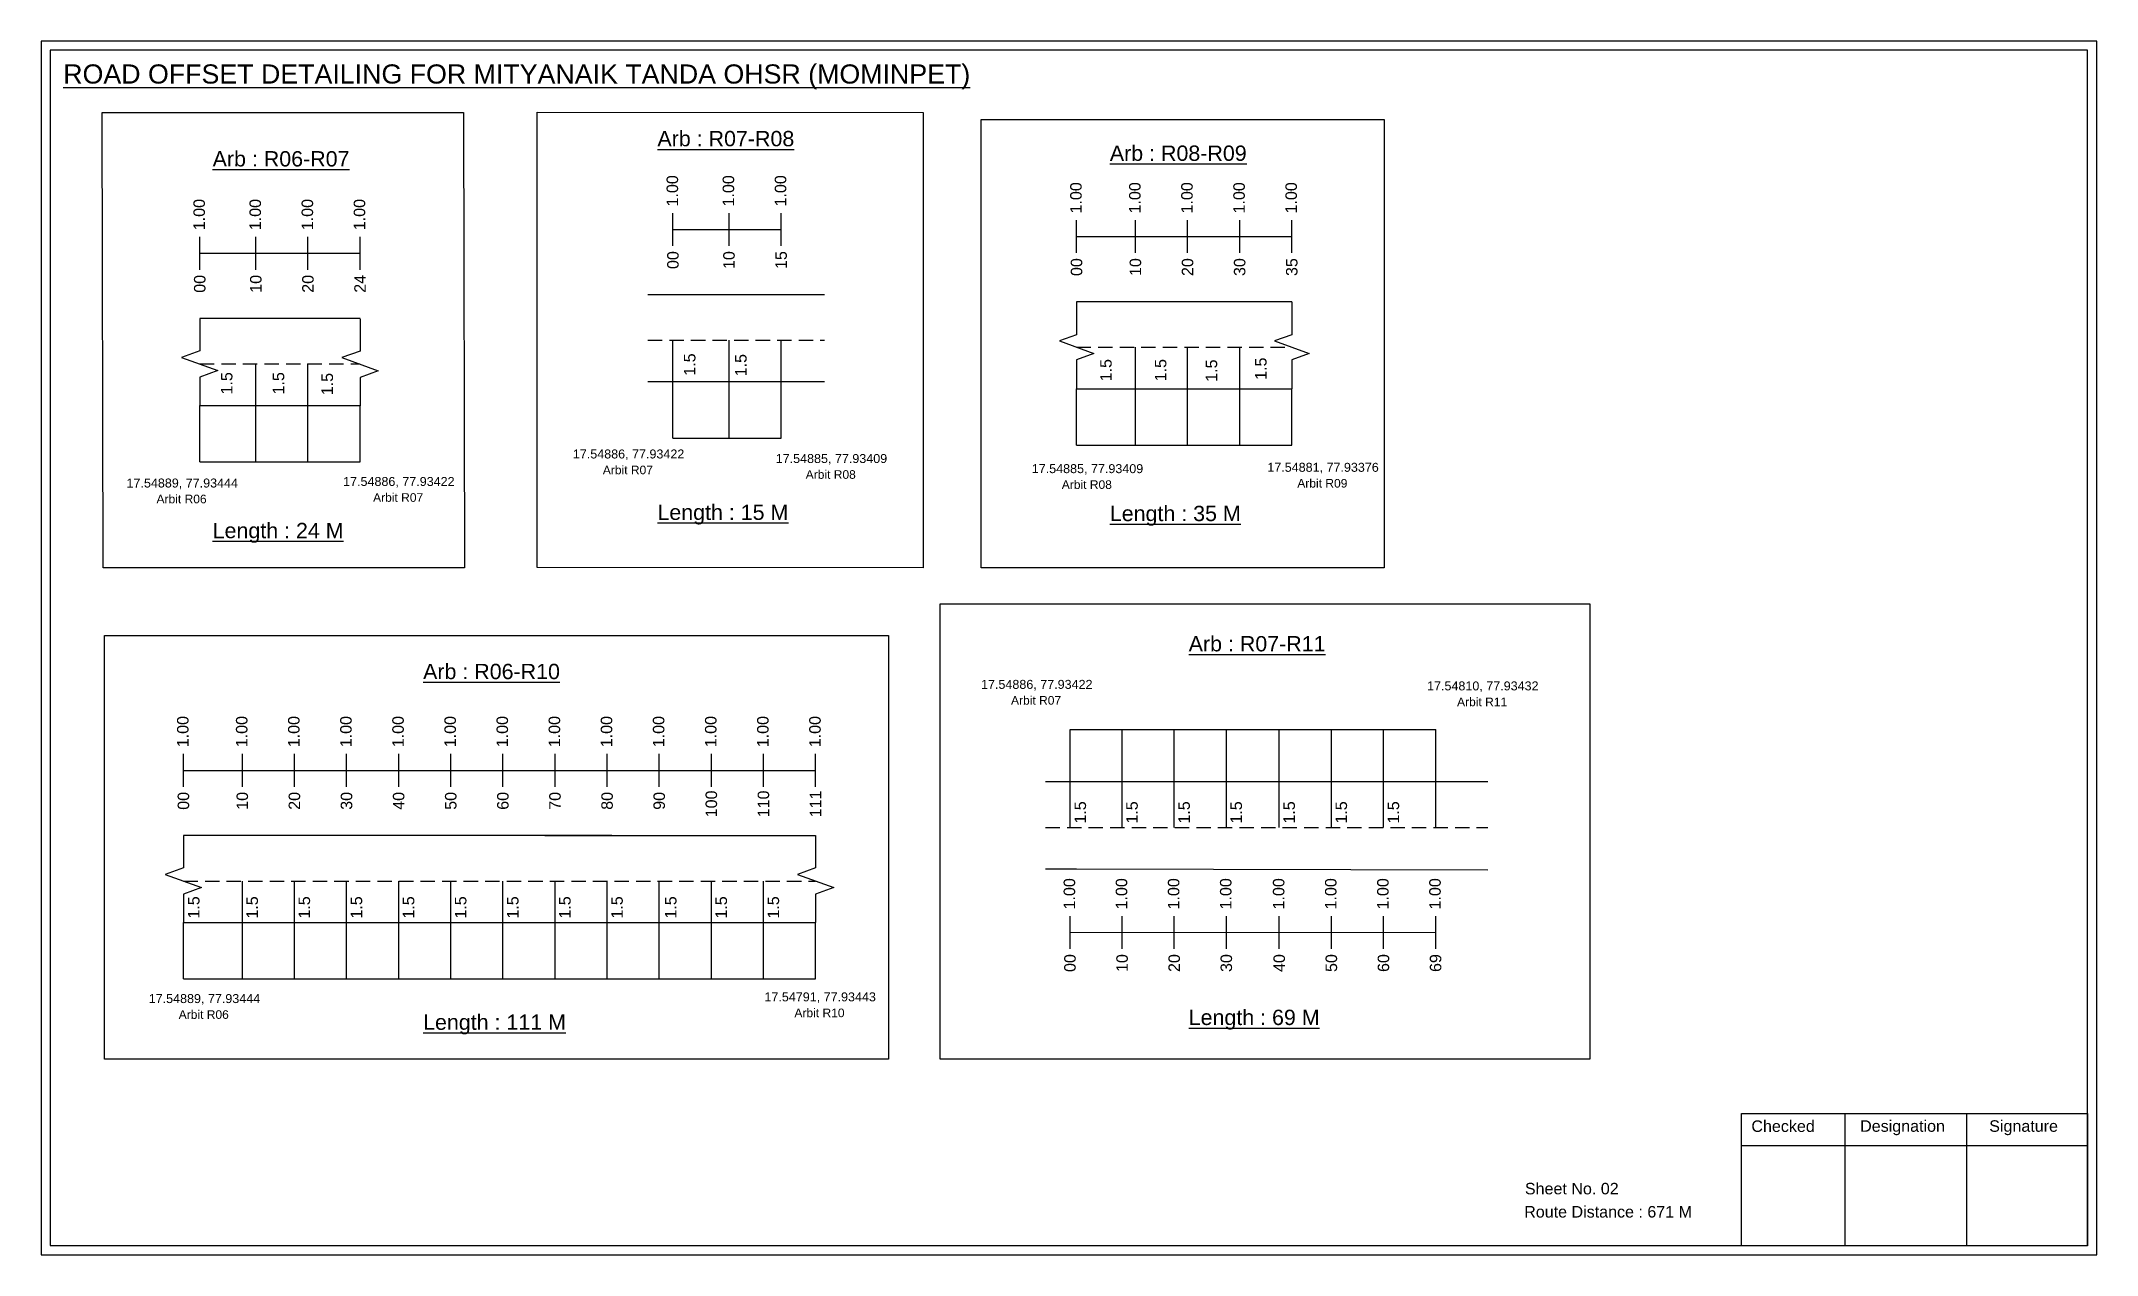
# Model space of a CAD drawing. Header units: inches. Extents: x 1196 to 5959, y 304 to 829.
# Drawn here: x 4687 to 5224, y 398 to 715 of the extents above; entities that cross this region are included whole.
import ezdxf

# ---------------------------------------------------------------- set-up
doc = ezdxf.new("R2010")
doc.units = ezdxf.units.IN
doc.header["$MEASUREMENT"] = 0
doc.linetypes.add('DASHED2', pattern=[0.375, 0.25, -0.125])
doc.layers.add('PDF_Geometry', color=7, linetype='Continuous')
doc.layers.add('PDF_Text', color=5, linetype='Continuous')
doc.styles.add('PDF Arial', font='arial.ttf')
doc.styles.get("Standard").update_dxf_attribs({"font": 'arial.ttf'})

msp = doc.modelspace()

# ---------------------------------------------------------------- texts
at = {"color": 242, "true_color": 0xcd2027}
for s, height, p in [('%%UROAD OFFSET DETAILING FOR MITYANAIK TANDA OHSR (MOMINPET)', 5, (4693.25, 703.55)), ('%%UArb : R07-R08', 4, (4848.31, 687.19)), ('%%UArb : R08-R09', 4, (4966.37, 683.38)), ('%%UArb : R06-R07', 4, (4732.24, 681.92)), ('%%ULength : 15 M', 4, (4848.31, 589.69)), ('%%ULength : 35 M', 4, (4966.37, 589.38)), ('%%ULength : 24 M', 4, (4732.24, 584.92)), ('%%UArb : R07-R11', 4, (4986.95, 555.39)), ('%%UArb : R06-R10', 4, (4787.16, 548.14)), ('%%ULength : 69 M', 4, (4986.95, 457.89)), ('%%ULength : 111 M', 4, (4787.16, 456.64))]:
    msp.add_text(s, height=height, dxfattribs=at).set_placement(p)
at = {"color": 217, "true_color": 0x93278f}
for s, p in [('1.00', (4853.7, 671.48)), ('1.00', (4868.33, 671.48)), ('1.00', (4881.93, 671.48)), ('1.00', (4959.02, 669.65)), ('1.00', (4974.39, 669.65)), ('1.00', (4987.99, 669.65)), ('1.00', (5001.59, 669.65)), ('1.00', (5015.19, 669.65)), ('1.00', (4730.22, 665.28)), ('1.00', (4744.85, 665.28)), ('1.00', (4758.45, 665.28)), ('1.00', (4772.05, 665.28)), ('00', (4853.85, 655.16)), ('10', (4868.48, 655.16)), ('15', (4882.08, 655.16)), ('00', (4959.17, 653.33)), ('10', (4974.54, 653.33)), ('20', (4988.14, 653.33)), ('30', (5001.74, 653.33)), ('35', (5015.34, 653.33)), ('00', (4730.37, 648.96)), ('10', (4745, 648.96)), ('20', (4758.6, 648.96)), ('24', (4772.2, 648.96)), ('1.00', (4725.95, 530.37)), ('1.00', (4741.32, 530.37)), ('1.00', (4754.92, 530.37)), ('1.00', (4768.52, 530.37)), ('1.00', (4782.12, 530.37)), ('1.00', (4795.72, 530.37)), ('1.00', (4809.32, 530.37)), ('1.00', (4822.92, 530.37)), ('1.00', (4836.52, 530.37)), ('1.00', (4850.12, 530.37)), ('1.00', (4863.72, 530.37)), ('1.00', (4877.32, 530.37)), ('1.00', (4890.92, 530.37)), ('00', (4726.1, 514.05)), ('10', (4741.47, 514.05)), ('20', (4755.07, 514.05)), ('30', (4768.67, 514.05)), ('40', (4782.27, 514.05)), ('50', (4795.87, 514.05)), ('60', (4809.47, 514.05)), ('70', (4823.07, 514.05)), ('80', (4836.67, 514.05)), ('90', (4850.27, 514.05)), ('100', (4863.87, 512.09)), ('110', (4877.47, 512.09)), ('111', (4891.07, 512.09)), ('1.00', (4957.31, 488.05)), ('1.00', (4970.91, 488.05)), ('1.00', (4984.51, 488.05)), ('1.00', (4998.11, 488.05)), ('1.00', (5011.92, 488.05)), ('1.00', (5025.52, 488.05)), ('1.00', (5039.12, 488.05)), ('1.00', (5052.72, 488.05)), ('00', (4957.46, 471.73)), ('10', (4971.06, 471.73)), ('20', (4984.66, 471.73)), ('30', (4998.26, 471.73)), ('40', (5012.07, 471.73)), ('50', (5025.67, 471.73)), ('60', (5039.27, 471.73)), ('69', (5052.87, 471.73))]:
    msp.add_text(s, height=3, rotation=90, dxfattribs=at).set_placement(p)
for p in [(4737.4, 622.42), (4750.92, 622.42), (4763.64, 622.22), (4858.22, 627.32), (4871.58, 627.16), (4966.85, 625.85), (4981.12, 625.85), (4994.38, 625.73), (5007.27, 626.23), (4960.16, 510.45), (4973.65, 510.45), (4987.25, 510.45), (5000.85, 510.45), (5014.67, 510.45), (5028.27, 510.45), (5041.87, 510.45), (4728.8, 485.66), (4744.06, 485.66), (4757.66, 485.66), (4771.26, 485.66), (4784.86, 485.66), (4798.46, 485.66), (4812.06, 485.66), (4825.66, 485.66), (4839.26, 485.66), (4853.28, 485.66), (4866.46, 485.66), (4880.06, 485.66)]:
    msp.add_text('1.5', height=3, rotation=90).set_placement(p)
at = {"color": 5}
for s, height, p in [('17.54886, 77.93422', 2.34, (4826.24, 605.73)), ('17.54885, 77.93409', 2.34, (4879.18, 604.54)), ('17.54886, 77.93422', 2.34, (4766.29, 598.55)), ('Arbit R07', 2.246, (4834.06, 601.6)), ('Arbit R08', 2.246, (4887, 600.42)), ('17.54885, 77.93409', 2.34, (4946, 601.9)), ('17.54881, 77.93376', 2.34, (5007.47, 602.25)), ('17.54889, 77.93444', 2.34, (4709.77, 598.15)), ('Arbit R06', 2.246, (4717.59, 594.03)), ('Arbit R07', 2.246, (4774.11, 594.42)), ('Arbit R08', 2.246, (4953.83, 597.78)), ('Arbit R09', 2.246, (5015.29, 598.13)), ('17.54886, 77.93422', 2.34, (4932.76, 545.61)), ('17.54810, 77.93432', 2.34, (5049.16, 545.21)), ('Arbit R07', 2.246, (4940.58, 541.49)), ('Arbit R11', 2.246, (5056.98, 541.08)), ('17.54889, 77.93444', 2.34, (4715.56, 463.62)), ('Arbit R06', 2.246, (4723.38, 459.5)), ('17.54791, 77.93443', 2.34, (4876.24, 464.07)), ('Arbit R10', 2.246, (4884.06, 459.94))]:
    msp.add_text(s, height=height, dxfattribs=at).set_placement(p)
for s, p in [('Sheet No. 02', (5074.69, 413.71)), ('Route Distance : 671 M', (5074.5, 407.66))]:
    msp.add_text(s, height=3).set_placement(p)
at = {"layer": 'PDF_Text', "color": 7, "attachment_point": 7, "style": 'PDF Arial'}
for s, insert, char_height in [('Checked', (5133.79, 429.96), 3.001), ('Designation', (5162.17, 429.13), 3.0006), ('Signature', (5195.85, 429.13), 3.001)]:
    msp.add_mtext(s, dxfattribs=dict(at, insert=insert, char_height=char_height))

# ---------------------------------------------------------------- linework, layer by layer
at = {"color": 217, "true_color": 0x93278f}
for p, q in [((4852.37, 661.19), (4852.37, 669.74)), ((4852.37, 665.47), (4880.6, 665.48)), ((4867, 661.19), (4867, 669.74)), ((4880.6, 661.19), (4880.6, 669.74)), ((4957.69, 659.35), (4957.69, 667.91)), ((4973.06, 659.35), (4973.06, 667.91)), ((4986.66, 659.35), (4986.66, 667.91)), ((5000.26, 659.35), (5000.26, 667.91)), ((5013.86, 659.35), (5013.86, 667.91)), ((4728.89, 654.99), (4728.89, 663.55)), ((4743.52, 654.99), (4743.52, 663.55)), ((4757.12, 654.99), (4757.12, 663.55)), ((4770.72, 654.99), (4770.72, 663.55)), ((4957.69, 663.62), (5013.86, 663.62)), ((4728.89, 659.27), (4770.72, 659.27)), ((4724.62, 520.07), (4724.62, 528.63)), ((4739.99, 520.07), (4739.99, 528.63)), ((4753.59, 520.07), (4753.59, 528.63)), ((4767.19, 520.07), (4767.19, 528.63)), ((4780.79, 520.07), (4780.79, 528.63)), ((4794.39, 520.07), (4794.39, 528.63)), ((4807.99, 520.07), (4807.99, 528.63)), ((4821.59, 520.07), (4821.59, 528.63)), ((4835.19, 520.07), (4835.19, 528.63)), ((4848.79, 520.07), (4848.79, 528.63)), ((4862.39, 520.07), (4862.39, 528.63)), ((4875.99, 520.07), (4875.99, 528.63)), ((4889.59, 520.07), (4889.59, 528.63)), ((4724.62, 524.34), (4889.59, 524.34)), ((4955.98, 477.76), (4955.98, 486.32)), ((4969.58, 477.76), (4969.58, 486.32)), ((4983.18, 477.76), (4983.18, 486.32)), ((4996.78, 477.76), (4996.78, 486.32)), ((5010.6, 477.76), (5010.6, 486.32)), ((5024.2, 477.76), (5024.2, 486.32)), ((5037.8, 477.76), (5037.8, 486.32)), ((5051.4, 477.76), (5051.4, 486.32)), ((4955.98, 482.03), (5051.4, 482.09))]:
    msp.add_line(p, q, dxfattribs=at)
for p, q in [((4891.9, 648.46), (4845.82, 648.46)), ((5013.86, 646.63), (4957.69, 646.63)), ((4770.72, 642.27), (4728.89, 642.27)), ((4852.37, 611.04), (4852.37, 636.58)), ((4867, 611.04), (4867, 636.58)), ((4880.6, 611.04), (4880.6, 636.58)), ((4973.06, 609.21), (4973.06, 634.75)), ((4986.66, 609.21), (4986.66, 634.75)), ((5000.26, 609.21), (5000.26, 634.75)), ((4743.52, 604.85), (4743.52, 630.38)), ((4757.12, 604.85), (4757.12, 630.38)), ((4845.82, 625.78), (4877.93, 625.78)), ((4877.93, 625.78), (4891.9, 625.78)), ((4957.69, 623.94), (5013.86, 623.94)), ((4957.69, 609.21), (4957.69, 623.94)), ((5013.86, 609.21), (5013.86, 623.94)), ((4728.89, 619.58), (4754.45, 619.58)), ((4728.89, 604.85), (4728.89, 619.58)), ((4754.45, 619.58), (4770.72, 619.58)), ((4770.72, 604.85), (4770.72, 619.58)), ((4955.98, 509.45), (4955.98, 534.99)), ((4969.58, 509.45), (4969.58, 534.99)), ((4983.18, 509.45), (4983.18, 534.99)), ((4996.78, 509.45), (4996.78, 534.99)), ((5010.6, 509.45), (5010.6, 534.99)), ((5024.2, 509.45), (5024.2, 534.99)), ((5037.8, 509.45), (5037.8, 534.99)), ((5051.4, 509.45), (5051.4, 534.99)), ((5065, 521.34), (4949.57, 521.34)), ((4836.39, 507.35), (4724.62, 507.35)), ((4818.91, 507.35), (4889.59, 507.35)), ((4739.99, 469.93), (4739.99, 495.47)), ((4753.59, 469.93), (4753.59, 495.47)), ((4767.19, 469.93), (4767.19, 495.47)), ((4780.79, 469.93), (4780.79, 495.47)), ((4794.39, 469.93), (4794.39, 495.47)), ((4807.99, 469.93), (4807.99, 495.47)), ((4821.59, 469.93), (4821.59, 495.47)), ((4835.19, 469.93), (4835.19, 495.47)), ((4848.79, 469.93), (4848.79, 495.47)), ((4862.39, 469.93), (4862.39, 495.47)), ((4875.99, 469.93), (4875.99, 495.47)), ((4949.57, 498.65), (4957.63, 498.65)), ((4957.63, 498.65), (5065, 498.35)), ((4724.62, 484.66), (4889.59, 484.66)), ((4724.62, 469.93), (4724.62, 484.66)), ((4889.59, 469.93), (4889.59, 484.66))]:
    msp.add_line(p, q)
at = {"linetype": 'DASHED2', "ltscale": 15}
for p, q in [((4845.82, 636.58), (4891.9, 636.58)), ((4957.69, 634.75), (5013.86, 634.75)), ((4728.89, 630.38), (4770.72, 630.38)), ((4949.57, 509.45), (5065, 509.45)), ((4724.62, 495.47), (4889.59, 495.47))]:
    msp.add_line(p, q, dxfattribs=at)
at = {"color": 5}
for p, q in [((4852.37, 611.04), (4880.6, 611.04)), ((4957.69, 609.21), (5013.86, 609.21)), ((4728.89, 604.85), (4770.72, 604.85)), ((4955.98, 534.99), (5051.4, 534.99)), ((4724.62, 469.93), (4889.59, 469.93))]:
    msp.add_line(p, q, dxfattribs=at)
for points in [[(4703.43, 695.99), (4797.67, 695.99), (4797.95, 577.17), (4703.71, 577.17)], [(4816.94, 696.08), (4917.67, 695.99), (4917.67, 577.17), (4816.94, 577.26)], [(4932.8, 694.18), (5037.96, 694.18), (5037.96, 577.17), (4932.8, 577.17)], [(4922.06, 567.82), (5091.67, 567.82), (5091.67, 449), (4922.06, 449)], [(4704.02, 559.5), (4908.58, 559.5), (4908.58, 449), (4704.02, 449)]]:
    msp.add_lwpolyline(points, close=True)
at = {"linetype": 'Continuous'}
for points in [[(4957.69, 646.63), (4957.69, 638.02), (4953.2, 636.38), (4962.19, 633.11), (4957.69, 631.47), (4957.69, 623.94)], [(5013.86, 646.63), (5013.86, 638.02), (5009.37, 636.38), (5018.36, 633.11), (5013.86, 631.47), (5013.86, 623.94)], [(5013.86, 646.63), (5013.86, 638.02), (5009.37, 636.38), (5018.36, 633.11), (5013.86, 631.47), (5013.86, 623.94)], [(4728.89, 642.27), (4728.89, 633.84), (4724.15, 632.11), (4733.63, 628.66), (4728.89, 626.93), (4728.89, 619.58)], [(4770.72, 642.19), (4770.72, 633.76), (4765.98, 632.03), (4775.46, 628.58), (4770.72, 626.85), (4770.72, 619.5)], [(4724.62, 507.35), (4724.62, 498.92), (4719.88, 497.19), (4729.36, 493.74), (4724.62, 492.01), (4724.62, 484.66)], [(4889.59, 507.35), (4889.59, 498.92), (4884.85, 497.19), (4894.33, 493.74), (4889.59, 492.01), (4889.59, 484.66)]]:
    msp.add_lwpolyline(points, dxfattribs=at)
at = {"layer": 'PDF_Geometry'}
for points in [[(4687.48, 714.63), (4687.48, 397.92), (5223.95, 397.92), (5223.95, 714.63)], [(4689.8, 712.3), (4689.8, 400.34), (5221.53, 400.34), (5221.53, 712.3)]]:
    msp.add_lwpolyline(points, close=True, dxfattribs=at)
at = {"layer": 'PDF_Geometry', "color": 242, "true_color": 0xcc1f26}
msp.add_lwpolyline([(5221.53, 400.24), (5131.19, 400.24), (5131.19, 434.85), (5221.53, 434.85)], close=True, dxfattribs=at)
for points in [[(5158.17, 434.85), (5158.17, 400.24)], [(5189.9, 434.85), (5189.9, 400.24)], [(5131.19, 426.48), (5221.53, 426.48)]]:
    msp.add_lwpolyline(points, dxfattribs=at)

msp.set_redraw_order([(e.dxf.handle, doc.entitydb.next_handle()) for e in msp.query("TEXT MTEXT ATTDEF DIMENSION ARC_DIMENSION")])  # texts and dimensions are drawn at this point

doc.saveas('drawing.dxf')
